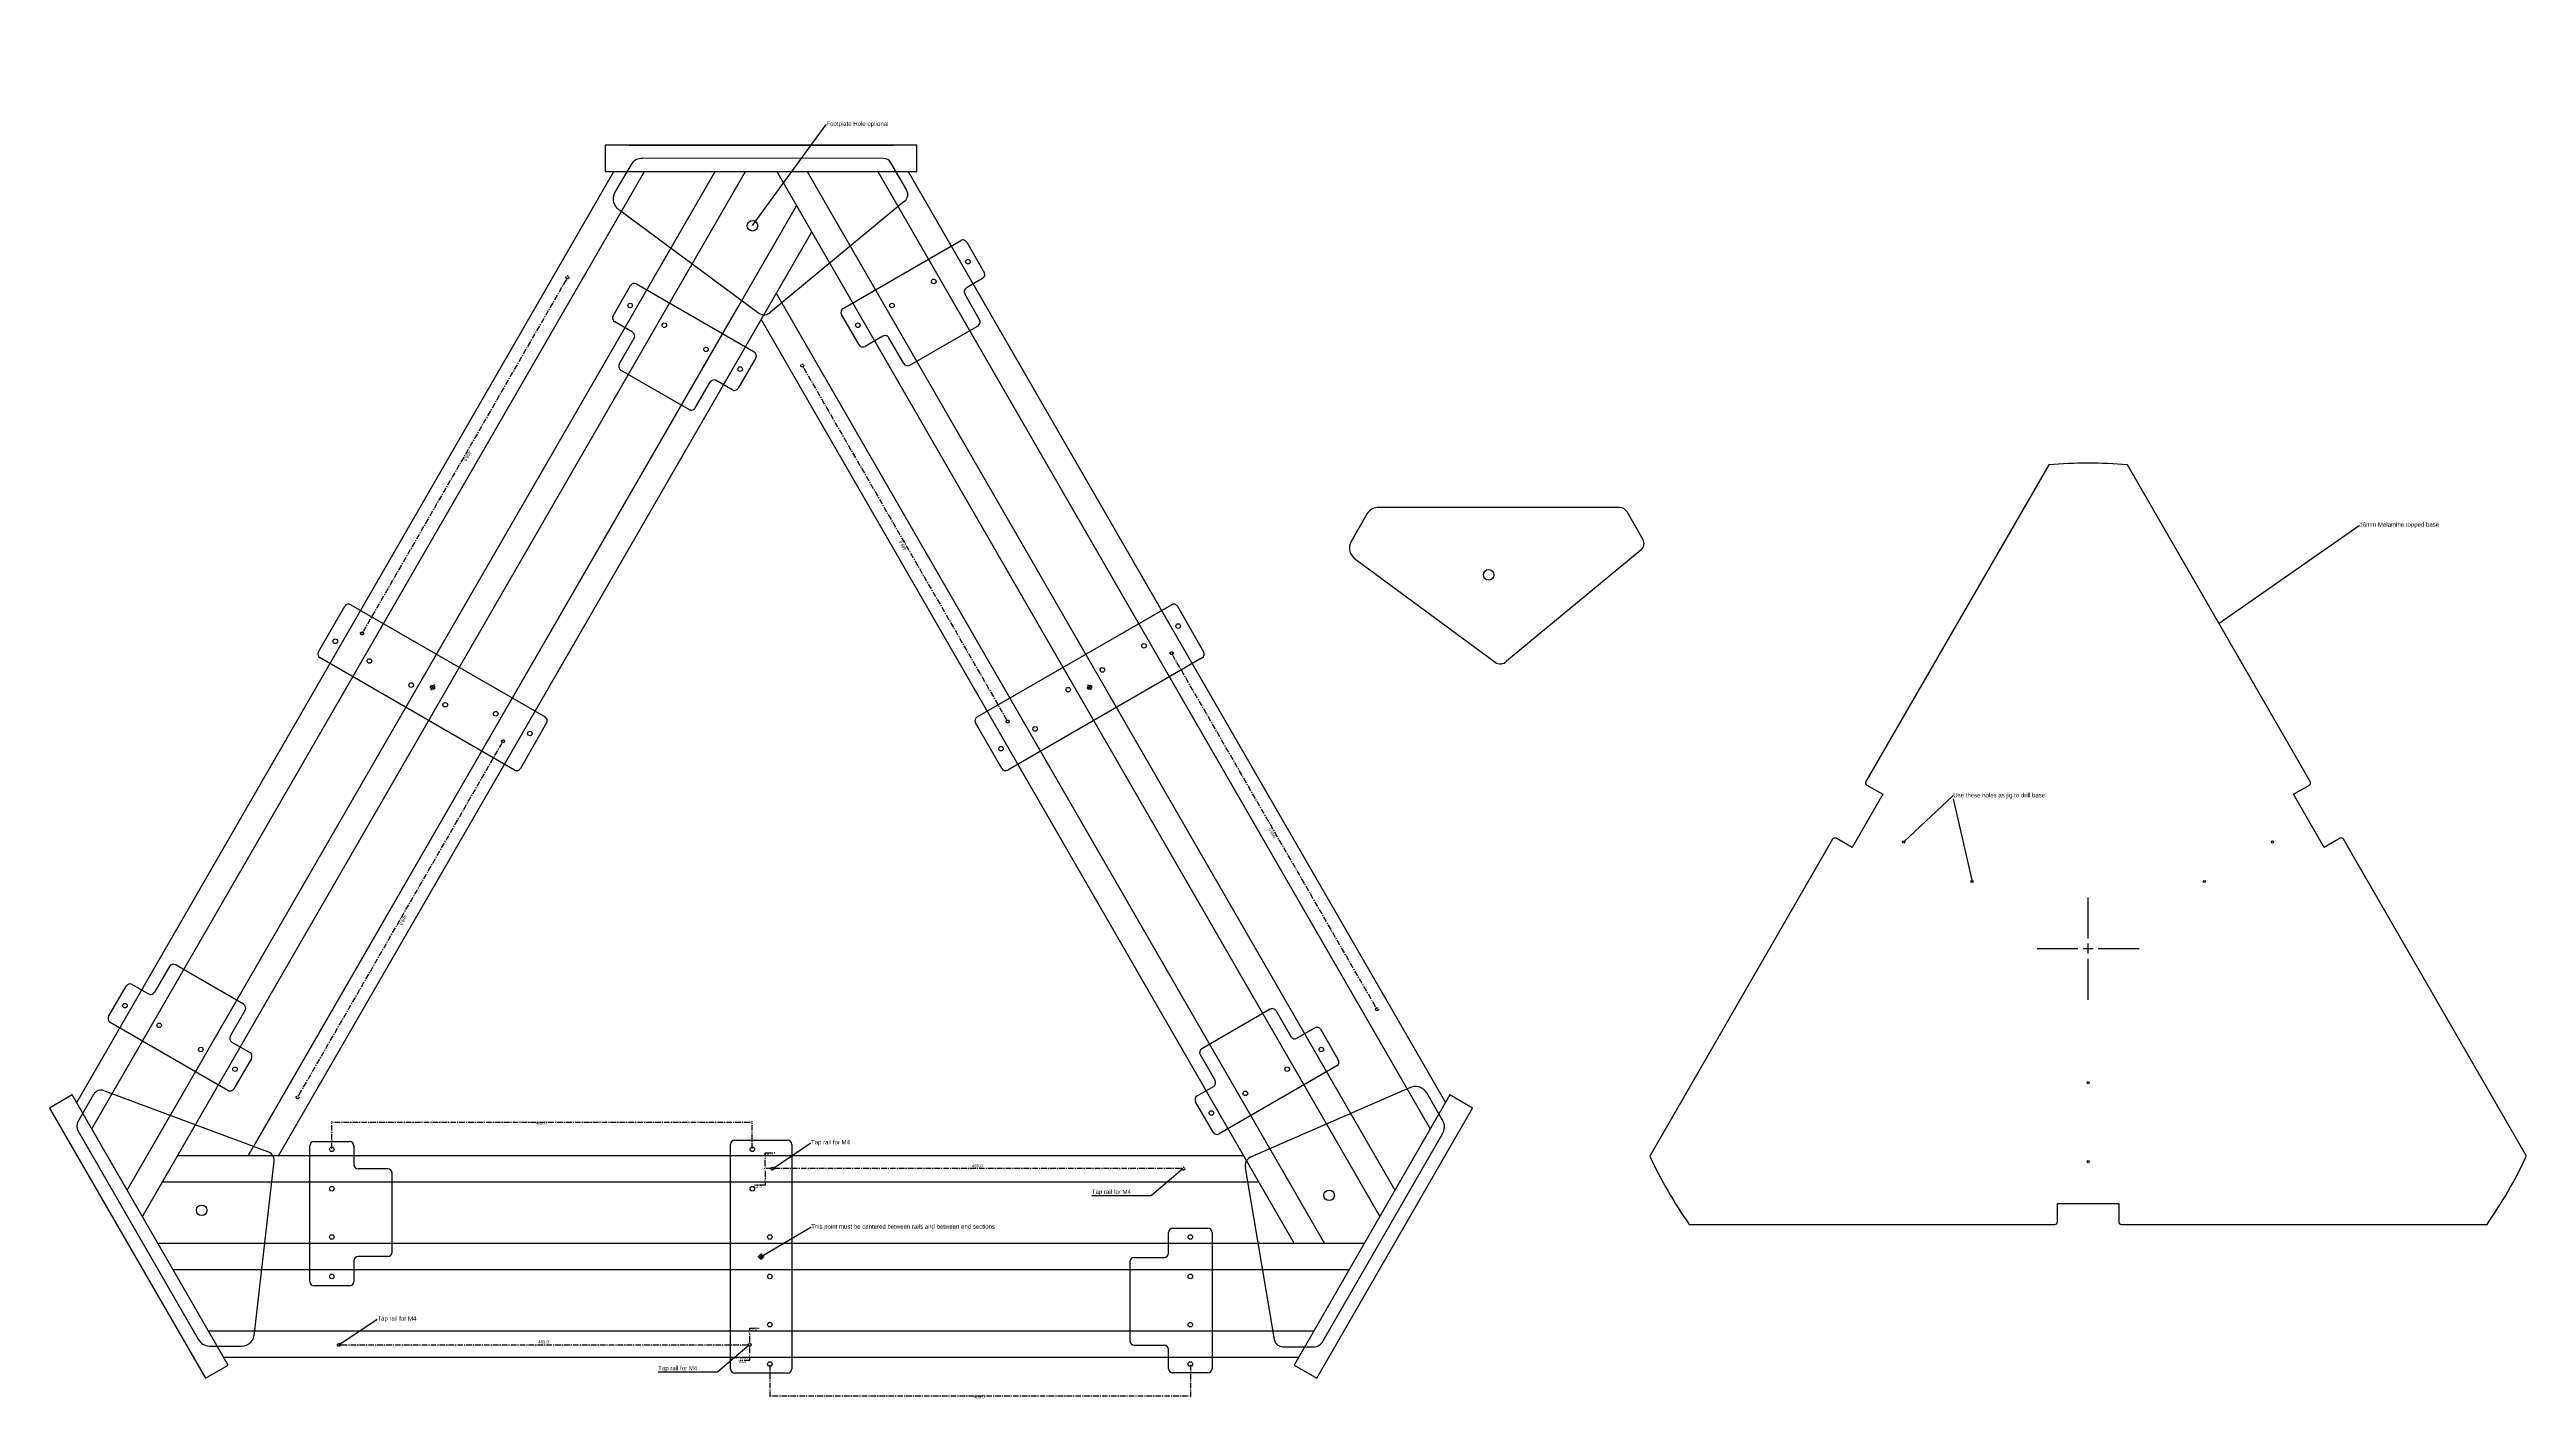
# Model space of a CAD drawing. Extents: x -812 to 2015, y -596 to 944.
import ezdxf

# ---------------------------------------------------------------- set-up
doc = ezdxf.new("R2010")
doc.units = 0
doc.header["$MEASUREMENT"] = 0
doc.header["$PDSIZE"] = -1
doc.linetypes.add('CENTER', pattern=[10.16, 6.35, -1.27, 1.27, -1.27])
doc.linetypes.add('CENTER2', pattern=[1.125, 0.75, -0.125, 0.125, -0.125])
doc.layers.get('0').update_dxf_attribs({"linetype": 'CONTINUOUS'})
doc.layers.get('DEFPOINTS').update_dxf_attribs({"linetype": 'CONTINUOUS'})
for name, color, linetype in [('APS_GEOMETRY', 7, 'CONTINUOUS'), ('CONSTRUCTION', 7, 'CONTINUOUS'), ('DIMS', 50, 'CENTER'), ('FOOTPLATE', 6, 'CONTINUOUS'), ('HARDPOINTS', 3, 'CONTINUOUS'), ('NOTES', 4, 'CONTINUOUS')]:
    doc.layers.add(name, color=color, linetype=linetype)
doc.dimstyles.new('ISO-25', dxfattribs={"dimtxt": 2.5, "dimasz": 2.5, "dimexe": 1.25, "dimexo": 0.625, "dimtad": 1, "dimdsep": 46, "dimtxsty": 'STANDARD', "dimcen": 2.5, "dimadec": 0, "dimazin": 0, "dimtfac": 1, "dimtmove": 2, "dimatfit": 3, "dimfxl": 1, "dimtolj": 1, "dimtzin": 0, "dimarcsym": 0})
doc.dimstyles.get("Standard").update_dxf_attribs({"dimtxt": 0.18, "dimasz": 0.18, "dimexe": 0.18, "dimexo": 0.0625, "dimgap": 0.09, "dimtad": 0, "dimtih": 1, "dimtoh": 1, "dimzin": 0, "dimdsep": 46, "dimtxsty": 'STANDARD', "dimcen": 0.09, "dimadec": 0, "dimazin": 0, "dimtfac": 1, "dimtofl": 0, "dimtmove": 2, "dimatfit": 3, "dimfxl": 1, "dimtolj": 1, "dimtzin": 0, "dimarcsym": 0})

# ---------------------------------------------------------------- blocks, each defined once
blk = doc.blocks.new('*U3')
at = {"layer": 'DIMS', "color": 0, "linetype": 'CENTER2'}
for p, q in [((-3.6, 0), (-0.7, 0)), ((0, 0.7), (0, 3.6)), ((0.7, 0), (3.6, 0)), ((0, -3.6), (0, -0.7))]:
    blk.add_line(p, q, dxfattribs=at)
at = {"layer": 'DIMS', "color": 0, "linetype": 'Continuous'}
for p, q in [((-0.3, 0), (0.3, 0)), ((0, -0.3), (0, 0.3))]:
    blk.add_line(p, q, dxfattribs=at)
blk = doc.blocks.new('HARDPOINTS')
at = {"color": 3, "linetype": 'Continuous'}
for p, q in [((-515, -461.4), (-515, -306.4)), ((-510, -301.4), (-470, -301.4)), ((-465, -306.4), (-465, -327.8)), ((-35, -561), (-35, -305)), ((-30, -300), (30, -300)), ((35, -305), (35, -561)), ((-426, -332.8), (-460, -332.8)), ((-421, -427.8), (-421, -337.8)), ((465, -429), (465, -405.5)), ((470, -400.5), (510, -400.5)), ((515, -405.5), (515, -560.5)), ((-465, -437.8), (-465, -461.4)), ((-426, -432.8), (-460, -432.8)), ((421, -439), (421, -529)), ((426, -434), (460, -434)), ((-470, -466.4), (-510, -466.4)), ((426, -534), (460, -534)), ((465, -560.5), (465, -539)), ((30, -566), (-30, -566)), ((510, -565.5), (470, -565.5))]:
    blk.add_line(p, q, dxfattribs=at)
for centre, radius in [((-490, -310.5), 2.6), ((-10, -310.5), 2.6), ((13, -332.5), 1.65), ((-490, -355.5), 2.6), ((-10, -355.5), 2.6), ((-490, -410.5), 2.6), ((10, -410.5), 2.6), ((490, -410.5), 2.6), ((-490, -455.5), 2.6), ((10, -455.5), 2.6), ((490, -455.5), 2.6), ((10, -510.5), 2.6), ((490, -510.5), 2.6), ((-13, -533.6), 1.65), ((490, -555.5), 2.6)]:
    blk.add_circle(centre, radius, dxfattribs=at)
at = {"color": 3}
blk.add_circle((0, -433), 2.25, dxfattribs=at)
at = {"color": 3, "linetype": 'Continuous'}
for centre, start, end in [((-510, -306.4), 90, 180), ((-470, -306.4), 0, 90), ((-30, -305), 90, 180), ((30, -305), 0, 90), ((-460, -327.8), 180, 270), ((-426, -337.8), 0, 90), ((470, -405.5), 90, 180), ((510, -405.5), 0, 90), ((-460, -437.8), 90, 180), ((-426, -427.8), 270, 0), ((426, -439), 90, 180), ((460, -429), 270, 0), ((-510, -461.4), 180, 270), ((-470, -461.4), 270, 0), ((426, -529), 180, 270), ((460, -539), 0, 90), ((-30, -561), 180, 270), ((30, -561), 270, 0), ((470, -560.5), 180, 270), ((510, -560.5), 270, 0)]:
    blk.add_arc(centre, 5, start, end, dxfattribs=at)
at = {"layer": 'HARDPOINTS', "color": 3}
blk.add_circle((10, -555.5), 2.6, dxfattribs=at)
at = {"layer": 'DIMS', "linetype": 'CENTER2'}
blk.add_blockref('*U3', (0, -433), dxfattribs=at)
blk = doc.blocks.new('*D32')
at = {"layer": 'DEFPOINTS', "color": 0}
for p in [(-13, -518), (-13, -533.5), (0, -518)]:
    blk.add_point(p, dxfattribs=at)
at = {"layer": 'DIMS'}
for p, q in [((-1, -518), (-14, -518)), ((-14, -533.5), (-14, -533.5)), ((-13, -518), (-13, -514.7)), ((-13, -514.7), (-2.2, -514.7)), ((-13, -530.2), (-13, -521.3))]:
    blk.add_line(p, q, dxfattribs=at)
for points in [[(-13.6, -521.3), (-12.5, -521.3), (-13, -518)], [(-13.6, -530.2), (-12.5, -530.2), (-13, -533.5)]]:
    blk.add_solid(points, dxfattribs=at)
at = {"layer": 'DIMS', "color": 0}
blk.add_text('15.5', height=3.5, dxfattribs=at).set_placement((-13.8, -517.6))
blk = doc.blocks.new('*D33')
at = {"layer": 'DEFPOINTS', "color": 0}
for p in [(-13, -533.5), (-35, -548), (-13.1, -548)]:
    blk.add_point(p, dxfattribs=at)
at = {"layer": 'DIMS'}
for p, q in [((-14, -533.5), (-14.1, -533.5)), ((-13.1, -536.8), (-13.1, -544.7)), ((-34, -548), (-12.1, -548)), ((-13.1, -551.3), (-23.9, -551.3)), ((-13.1, -548), (-13.1, -551.3))]:
    blk.add_line(p, q, dxfattribs=at)
for points in [[(-13.6, -536.8), (-12.5, -536.8), (-13.1, -533.5)], [(-13.6, -544.7), (-12.5, -544.7), (-13.1, -548)]]:
    blk.add_solid(points, dxfattribs=at)
at = {"layer": 'DIMS', "color": 0}
blk.add_text('14.5', height=3.5, dxfattribs=at).set_placement((-26.3, -554.2))
blk = doc.blocks.new('*U78')
at = {"layer": 'NOTES', "color": 4, "linetype": 'ByBlock'}
blk.add_line((56.6, -399.5), (57, -399.5), dxfattribs=at)
blk.add_lwpolyline([(0.2, -432.9), (56.6, -399.5)], dxfattribs=at)
at = {"layer": 'NOTES', "color": 4}
blk.add_solid([(0.2, -432.9), (0, -433), (0.1, -432.9)], dxfattribs=at)
blk.add_text('This point must be centered between rails and between end sections', height=5, dxfattribs=at).set_placement((57.1, -401.2))
blk = doc.blocks.new('*D34')
at = {"layer": 'DEFPOINTS', "color": 0}
for p in [(-10, -279.5), (-490, -310.5), (-10, -310.5)]:
    blk.add_point(p, dxfattribs=at)
at = {"layer": 'DIMS'}
for p, q in [((-490, -309.5), (-490, -278.5)), ((-486.7, -279.5), (-13.3, -279.5)), ((-10, -309.5), (-10, -278.5))]:
    blk.add_line(p, q, dxfattribs=at)
for points in [[(-486.7, -279), (-486.7, -280.1), (-490, -279.5)], [(-13.3, -279), (-13.3, -280.1), (-10, -279.5)]]:
    blk.add_solid(points, dxfattribs=at)
at = {"layer": 'DIMS', "color": 0}
blk.add_text('480.0', height=3.5, dxfattribs=at).set_placement((-257, -282.5))
blk = doc.blocks.new('*D35')
at = {"layer": 'DEFPOINTS', "color": 0}
for p in [(10, -555.5), (490, -555.5), (490, -591.8)]:
    blk.add_point(p, dxfattribs=at)
at = {"layer": 'DIMS'}
for p, q in [((10, -556.5), (10, -592.8)), ((490, -556.5), (490, -592.8)), ((13.3, -591.8), (486.7, -591.8))]:
    blk.add_line(p, q, dxfattribs=at)
for points in [[(13.3, -591.3), (13.3, -592.4), (10, -591.8)], [(486.7, -591.3), (486.7, -592.4), (490, -591.8)]]:
    blk.add_solid(points, dxfattribs=at)
at = {"layer": 'DIMS', "color": 0}
blk.add_text('480.0', height=3.5, dxfattribs=at).set_placement((243, -594.7))
blk = doc.blocks.new('*D42')
at = {"layer": 'DEFPOINTS', "color": 0}
for p in [(4.6, -318), (13, -332.5), (34.5, -318)]:
    blk.add_point(p, dxfattribs=at)
at = {"layer": 'DIMS'}
for p, q in [((33.5, -318), (3.6, -318)), ((12, -332.5), (3.6, -332.5)), ((4.6, -318), (4.6, -314.7)), ((4.6, -314.7), (15.5, -314.7)), ((4.6, -329.2), (4.6, -321.3))]:
    blk.add_line(p, q, dxfattribs=at)
for points in [[(4.1, -321.3), (5.2, -321.3), (4.6, -318)], [(4.1, -329.2), (5.2, -329.2), (4.6, -332.5)]]:
    blk.add_solid(points, dxfattribs=at)
at = {"layer": 'DIMS', "color": 0}
blk.add_text('14.5', height=3.5, dxfattribs=at).set_placement((3.8, -317.6))
blk = doc.blocks.new('*D43')
at = {"layer": 'DEFPOINTS', "color": 0}
for p in [(13, -332.5), (4.5, -348), (35, -348)]:
    blk.add_point(p, dxfattribs=at)
at = {"layer": 'DIMS'}
for p, q in [((12, -332.5), (3.5, -332.5)), ((4.5, -335.8), (4.5, -344.7)), ((4.5, -351.3), (-6.4, -351.3)), ((34, -348), (3.5, -348)), ((4.5, -348), (4.5, -351.3))]:
    blk.add_line(p, q, dxfattribs=at)
for points in [[(3.9, -335.8), (5, -335.8), (4.5, -332.5)], [(3.9, -344.7), (5, -344.7), (4.5, -348)]]:
    blk.add_solid(points, dxfattribs=at)
at = {"layer": 'DIMS', "color": 0}
blk.add_text('15.5', height=3.5, dxfattribs=at).set_placement((-8.7, -354.2))
blk = doc.blocks.new('*U60')
at = {"layer": 'DIMS', "color": 0}
blk.add_text('469.0', height=3.5, dxfattribs=at).set_placement((1134.7, -618.3))
blk = doc.blocks.new('*D54')
at = {"layer": 'DEFPOINTS', "color": 0}
for p in [(906.9, -619.8), (1375.9, -619.8), (1375.9, -619.8)]:
    blk.add_point(p, dxfattribs=at)
at = {"layer": 'DIMS'}
blk.add_line((910.2, -619.8), (1372.6, -619.8), dxfattribs=at)
for points in [[(910.2, -619.3), (910.2, -620.4), (906.9, -619.8)], [(1372.6, -619.3), (1372.6, -620.4), (1375.9, -619.8)]]:
    blk.add_solid(points, dxfattribs=at)
at = {"layer": 'NOTES', "color": 175}
blk.add_blockref('*U60', (0, 0), dxfattribs=at)
blk = doc.blocks.new('*U61')
at = {"layer": 'DIMS', "color": 0}
blk.add_text('469.0', height=3.5, dxfattribs=at).set_placement((1629.7, -417.3))
blk = doc.blocks.new('*D55')
at = {"layer": 'DEFPOINTS', "color": 0}
for p in [(1401.9, -418.8), (1401.9, -418.8), (1870.9, -418.8)]:
    blk.add_point(p, dxfattribs=at)
at = {"layer": 'DIMS'}
blk.add_line((1867.6, -418.8), (1405.2, -418.8), dxfattribs=at)
for points in [[(1405.2, -418.3), (1405.2, -419.4), (1401.9, -418.8)], [(1867.6, -418.3), (1867.6, -419.4), (1870.9, -418.8)]]:
    blk.add_solid(points, dxfattribs=at)
at = {"layer": 'NOTES', "color": 175}
blk.add_blockref('*U61', (0, 0), dxfattribs=at)
blk = doc.blocks.new('*U96')
at = {"layer": 'NOTES', "color": 3, "linetype": 'ByBlock'}
blk.add_line((56.6, -303.2), (56.9, -303.2), dxfattribs=at)
blk.add_lwpolyline([(12.9, -332.6), (56.6, -303.2)], dxfattribs=at)
at = {"layer": 'NOTES', "color": 3}
blk.add_solid([(12.9, -332.6), (12.7, -332.7), (12.9, -332.6)], dxfattribs=at)
blk.add_text('Tap rail for M4', height=5, dxfattribs=at).set_placement((57, -304.9))
blk = doc.blocks.new('*U97')
at = {"layer": 'NOTES', "color": 3, "linetype": 'ByBlock'}
blk.add_line((-49.5, -564.3), (-49.8, -564.3), dxfattribs=at)
for points in [[(-13.5, -533.8), (-49.5, -564.3)], [(-117.4, -564.3), (-49.8, -564.3)]]:
    blk.add_lwpolyline(points, dxfattribs=at)
at = {"layer": 'NOTES', "color": 3}
blk.add_solid([(-13.5, -533.8), (-13.4, -533.7), (-13.5, -533.8)], dxfattribs=at)
blk.add_text('Tap rail for M4', height=5, dxfattribs=at).set_placement((-117.4, -562.6))
blk = doc.blocks.new('*U98')
at = {"layer": 'NOTES', "color": 3, "linetype": 'ByBlock'}
blk.add_line((-438.4, -504.2), (-438.1, -504.2), dxfattribs=at)
blk.add_lwpolyline([(-482.1, -533.6), (-438.4, -504.2)], dxfattribs=at)
at = {"layer": 'NOTES', "color": 3}
blk.add_solid([(-482.1, -533.6), (-482.3, -533.7), (-482.1, -533.6)], dxfattribs=at)
blk.add_text('Tap rail for M4', height=5, dxfattribs=at).set_placement((-438, -505.9))
blk = doc.blocks.new('*U99')
at = {"layer": 'NOTES', "color": 3, "linetype": 'ByBlock'}
blk.add_line((445.6, -363.2), (445.2, -363.2), dxfattribs=at)
for points in [[(481.5, -332.8), (445.6, -363.2)], [(377.6, -363.2), (445.2, -363.2)]]:
    blk.add_lwpolyline(points, dxfattribs=at)
at = {"layer": 'NOTES', "color": 3}
blk.add_solid([(481.5, -332.7), (481.7, -332.6), (481.6, -332.8)], dxfattribs=at)
blk.add_text('Tap rail for M4', height=5, dxfattribs=at).set_placement((377.6, -361.5))
blk = doc.blocks.new('*U100')
at = {"layer": 'NOTES', "color": 4, "linetype": 'ByBlock'}
blk.add_line((1360.4, 92.7), (1360.8, 92.7), dxfattribs=at)
blk.add_lwpolyline([(1304.4, 40.2), (1360.4, 92.7)], dxfattribs=at)
at = {"layer": 'NOTES', "color": 4}
blk.add_solid([(1304.5, 40.2), (1304.3, 40.1), (1304.4, 40.2)], dxfattribs=at)
blk.add_text('Use these holes as jig to drill base', height=5, dxfattribs=at).set_placement((1360.9, 91))
blk = doc.blocks.new('*U101')
at = {"layer": 'NOTES', "color": 4, "linetype": 'ByBlock'}
blk.add_line((1824.1, 401.3), (1824.5, 401.3), dxfattribs=at)
blk.add_lwpolyline([(1664.2, 289.8), (1824.1, 401.3)], dxfattribs=at)
at = {"layer": 'NOTES', "color": 4}
blk.add_solid([(1664.3, 289.8), (1664.1, 289.7), (1664.2, 289.9)], dxfattribs=at)
blk.add_text('18mm Melamine topped base', height=5, dxfattribs=at).set_placement((1824.5, 399.7))
blk = doc.blocks.new('FOOTPLATE')
at = {"layer": 'FOOTPLATE', "color": 6, "linetype": 'Continuous'}
for p, q in [((770.1, 484.9), (747.9, 288.7)), ((821.7, 499.9), (785.1, 499.9)), ((971.8, 254), (834.5, 491.9)), ((941.6, 208.5), (755.5, 277.9)), ((953.8, 212.8), (971.8, 244))]:
    blk.add_line(p, q, dxfattribs=at)
blk.add_circle((830.5, 344.9), 6, dxfattribs=at)
for centre, radius, start, end in [((785.1, 484.9), 15, 90, 180), ((821.2, 484.9), 15, 27.8311, 88.1349), ((757.8, 287.6), 10, 173.5349, 256.6254), ((963.1, 249), 10, 329.9813, 29.9813), ((945.1, 217.8), 10, 249.5429, 329.9813)]:
    blk.add_arc(centre, radius, start, end, dxfattribs=at)
blk = doc.blocks.new('*U105')
at = {"layer": 'NOTES', "color": 3, "linetype": 'ByBlock'}
blk.add_line((74.1, 858.7), (74.4, 858.7), dxfattribs=at)
blk.add_lwpolyline([(-9.7, 743.2), (74.1, 858.7)], dxfattribs=at)
at = {"layer": 'NOTES', "color": 3}
blk.add_solid([(-9.7, 743.2), (-9.8, 743.1), (-9.7, 743.2)], dxfattribs=at)
blk.add_text('Footplate Hole optional', height=5, dxfattribs=at).set_placement((74.5, 857))
blk = doc.blocks.new('*U63')
at = {"layer": 'DIMS', "color": 0, "linetype": 'CENTER2'}
for p, q in [((0, 11.6), (0, 58.3)), ((-58.3, 0), (-11.6, 0)), ((11.6, 0), (58.3, 0)), ((0, -58.3), (0, -11.6))]:
    blk.add_line(p, q, dxfattribs=at)
at = {"layer": 'DIMS', "color": 0, "linetype": 'Continuous'}
for p, q in [((-5.8, 0), (5.8, 0)), ((0, -5.8), (0, 5.8))]:
    blk.add_line(p, q, dxfattribs=at)
blk = doc.blocks.new('ENCODER_HOLES')
for centre in [(1401.93, -418.85), (1870.93, -418.85), (906.93, -619.85), (1375.93, -619.85)]:
    blk.add_circle(centre, 1.65)
at = {"layer": 'DIMS'}
dim = blk.add_linear_dim(base=(1401.93, -418.85), p1=(1870.93, -418.85), p2=(1401.93, -418.85), angle=180, dimstyle='ISO-25', override={"dimtxt": 3.5, "dimasz": 3.302, "dimexe": 1, "dimexo": 1, "dimgap": 1.524, "dimtih": 1, "dimtoh": 1, "dimdec": 1, "dimrnd": 0.1, "dimzin": 0, "dimclrd": 256, "dimclre": 256, "dimtdec": 1, "dimtmove": 0}, dxfattribs=at)
dim.commit()
dim.dimension.update_dxf_attribs({"geometry": '*D55', "text_midpoint": (1636.43, -415.57)})
dim = blk.add_linear_dim(base=(1375.93, -619.85), p1=(906.93, -619.85), p2=(1375.93, -619.85), dimstyle='ISO-25', override={"dimtxt": 3.5, "dimasz": 3.302, "dimexe": 1, "dimexo": 1, "dimgap": 1.524, "dimtih": 1, "dimtoh": 1, "dimdec": 1, "dimrnd": 0.1, "dimzin": 0, "dimclrd": 256, "dimclre": 256, "dimtdec": 1, "dimtmove": 0}, dxfattribs=at)
dim.commit()
dim.dimension.update_dxf_attribs({"geometry": '*D54', "text_midpoint": (1141.43, -616.57)})

msp = doc.modelspace()

# ---------------------------------------------------------------- linework, layer by layer
for points in [[(-177.92, 835.16), (-177.92, 805.16), (177.92, 805.16), (177.92, 835.16)], [(-634.31, -571.66), (-608.33, -556.66), (-786.25, -248.5), (-812.23, -263.5)], [(812.23, -263.5), (786.25, -248.5), (608.33, -556.66), (634.31, -571.66)]]:
    msp.add_lwpolyline(points, close=True)
at = {"color": 141}
for points in [[(1469.87, 470.49), (1261.16, 108.99, 0.4142136), (1262.26, 104.89), (1280.29, 94.48), (1245.29, 33.86), (1227.26, 44.27, 0.4142136), (1223.16, 43.17), (1014.44, -318.33)], [(2015.16, -318.33), (1806.44, 43.17, 0.4142136), (1802.34, 44.27), (1784.31, 33.86), (1749.31, 94.48), (1767.34, 104.89, 0.4142136), (1768.44, 108.99), (1559.73, 470.49)], [(1059.37, -396.15), (1476.8, -396.15, 0.4142136), (1479.8, -393.15), (1479.8, -372.33), (1549.8, -372.33), (1549.8, -393.15, 0.4142136), (1552.8, -396.15), (1970.23, -396.15)]]:
    msp.add_lwpolyline(points, format="xyb", dxfattribs=at)
for centre, radius in [((1304.31, 40.07), 1.25), ((1725.29, 40.07), 1.25), ((1382.25, -4.93), 1.25), ((1647.35, -4.93), 1.25), ((1514.8, -234.51), 1.25), ((1514.8, -234.51), 0), ((1514.8, -324.51), 1.25)]:
    msp.add_circle(centre, radius, dxfattribs=at)
for start, end in [(85.34531, 94.65469), (205.34531, 214.65469), (325.34531, 334.65469)]:
    msp.add_arc((1514.8, -81.33), 553.65, start, end, dxfattribs=at)
at = {"layer": 'APS_GEOMETRY'}
for p, q in [((-150.59, 835.16), (150.59, 835.16)), ((-781.25, -257.16), (-167.92, 805.16)), ((-763.93, -287.16), (-133.27, 805.16)), ((-723.51, -357.16), (-52.45, 805.16)), ((-706.19, -387.16), (-17.8, 805.16)), ((-167.92, 805.16), (167.92, 805.16)), ((17.8, 805.16), (706.19, -387.16)), ((52.45, 805.16), (723.51, -357.16)), ((133.27, 805.16), (763.93, -287.16)), ((-585.43, -318), (40.41, 766)), ((-550.79, -318), (57.74, 736)), ((17.32, 666), (643.17, -418)), ((0, 636), (608.53, -418)), ((550.79, -318), (-666.26, -318)), ((568.11, -348), (-683.58, -348)), ((688.39, -418), (-688.39, -418)), ((671.07, -448), (-671.07, -448)), ((630.65, -518), (-630.65, -518)), ((613.33, -548), (-613.33, -548))]:
    msp.add_line(p, q, dxfattribs=at)
at = {"layer": 'APS_GEOMETRY', "color": 7, "linetype": 'Continuous'}
for centre in [(-455.52, 278.01), (468.52, 255.49), (281.45, 177.51), (-294.45, 154.99), (13, -332.5)]:
    msp.add_circle(centre, 1.65, dxfattribs=at)
at = {"layer": 'CONSTRUCTION'}
for p, q in [((167.92, 805.16), (781.25, -257.16)), ((-576.77, -303), (-25.98, 651))]:
    msp.add_line(p, q, dxfattribs=at)
at = {"layer": 'HARDPOINTS', "color": 2, "linetype": 'Continuous'}
for centre in [(281.45, 177.51), (-294.45, 154.99), (13, -332.5)]:
    msp.add_circle(centre, 1.65, dxfattribs=at)
at = {"layer": 'NOTES', "color": 4}
msp.add_line((1360.88, 89.33), (1382.25, -4.93), dxfattribs=at)

# ---------------------------------------------------------------- block references
at = {"layer": 'DIMS', "color": 3}
for p, rotation in [((769.21, 1159.74), 240), ((619.76, -1246.03), 120)]:
    msp.add_blockref('ENCODER_HOLES', p, dxfattribs=dict(at, rotation=rotation))
at = {"layer": 'DIMS', "color": 41, "linetype": 'CENTER2'}
msp.add_blockref('*U63', (1514.8, -81.5), dxfattribs=at)
at = {"layer": 'DIMS', "color": 3}
msp.add_blockref('ENCODER_HOLES', (-1388.97, 86.29), dxfattribs=at)
at = {"layer": 'HARDPOINTS', "color": 3, "rotation": 240}
msp.add_blockref('HARDPOINTS', (0, 0), dxfattribs=at)
at = {"layer": 'HARDPOINTS', "rotation": 120}
msp.add_blockref('HARDPOINTS', (0, 0), dxfattribs=at)
at = {"layer": 'HARDPOINTS'}
msp.add_blockref('HARDPOINTS', (0, 0), dxfattribs=at)
at = {"layer": 'NOTES', "color": 3}
for p, rotation in [((-126.42, -148.62), 60), ((713.92, -546.83), 60), ((-65.5, 183.79), 300), ((191.92, -35.17), 180)]:
    msp.add_blockref('FOOTPLATE', p, dxfattribs=dict(at, rotation=rotation))
at = {"layer": 'NOTES', "color": 175}
for name in ['*U105', '*U101', '*U100', '*U96', '*U99', '*U78', '*U98', '*U97']:
    msp.add_blockref(name, (0, 0), dxfattribs=at)

# ---------------------------------------------------------------- dimensions: what is measured, and where the dimension line sits
at = {"layer": 'DIMS', "color": 3}
for base, p1, p2, picture, middle in [((-10, -279.53), (-490, -310.5), (-10, -310.5), '*D34', (-250, -276.26)), ((490, -591.82), (10, -555.5), (490, -555.5), '*D35', (250, -588.55))]:
    dim = msp.add_linear_dim(base=base, p1=p1, p2=p2, dimstyle='STANDARD', override={"dimtxt": 3.5, "dimasz": 3.302, "dimexe": 1, "dimexo": 1, "dimgap": 1.524, "dimtih": 1, "dimtoh": 1, "dimdec": 1, "dimrnd": 0.1, "dimzin": 0, "dimclrd": 256, "dimclre": 256, "dimtdec": 1, "dimtmove": 0}, dxfattribs=at)
    dim.commit()
    dim.dimension.update_dxf_attribs({"geometry": picture, "text_midpoint": middle})
for base, p1, p2, picture, middle in [((4.47, -348), (13, -332.5), (35, -348), '*D43', (-1.72, -348.03)), ((4.62, -318), (13, -332.5), (34.55, -318), '*D42', (10.81, -311.42)), ((-13.08, -548), (-13, -533.5), (-35, -548), '*D33', (-19.27, -548.03)), ((-13.03, -518), (-13, -533.5), (0, -518), '*D32', (-6.83, -511.42))]:
    dim = msp.add_linear_dim(base=base, p1=p1, p2=p2, angle=90, dimstyle='STANDARD', override={"dimtxt": 3.5, "dimasz": 3.302, "dimexe": 1, "dimexo": 1, "dimgap": 1.524, "dimtih": 1, "dimtoh": 1, "dimdec": 1, "dimrnd": 0.1, "dimzin": 0, "dimclrd": 256, "dimclre": 256, "dimtdec": 1, "dimtmove": 0}, dxfattribs=at)
    dim.commit()
    dim.dimension.update_dxf_attribs({"geometry": picture, "text_midpoint": middle})

doc.saveas('drawing.dxf')
